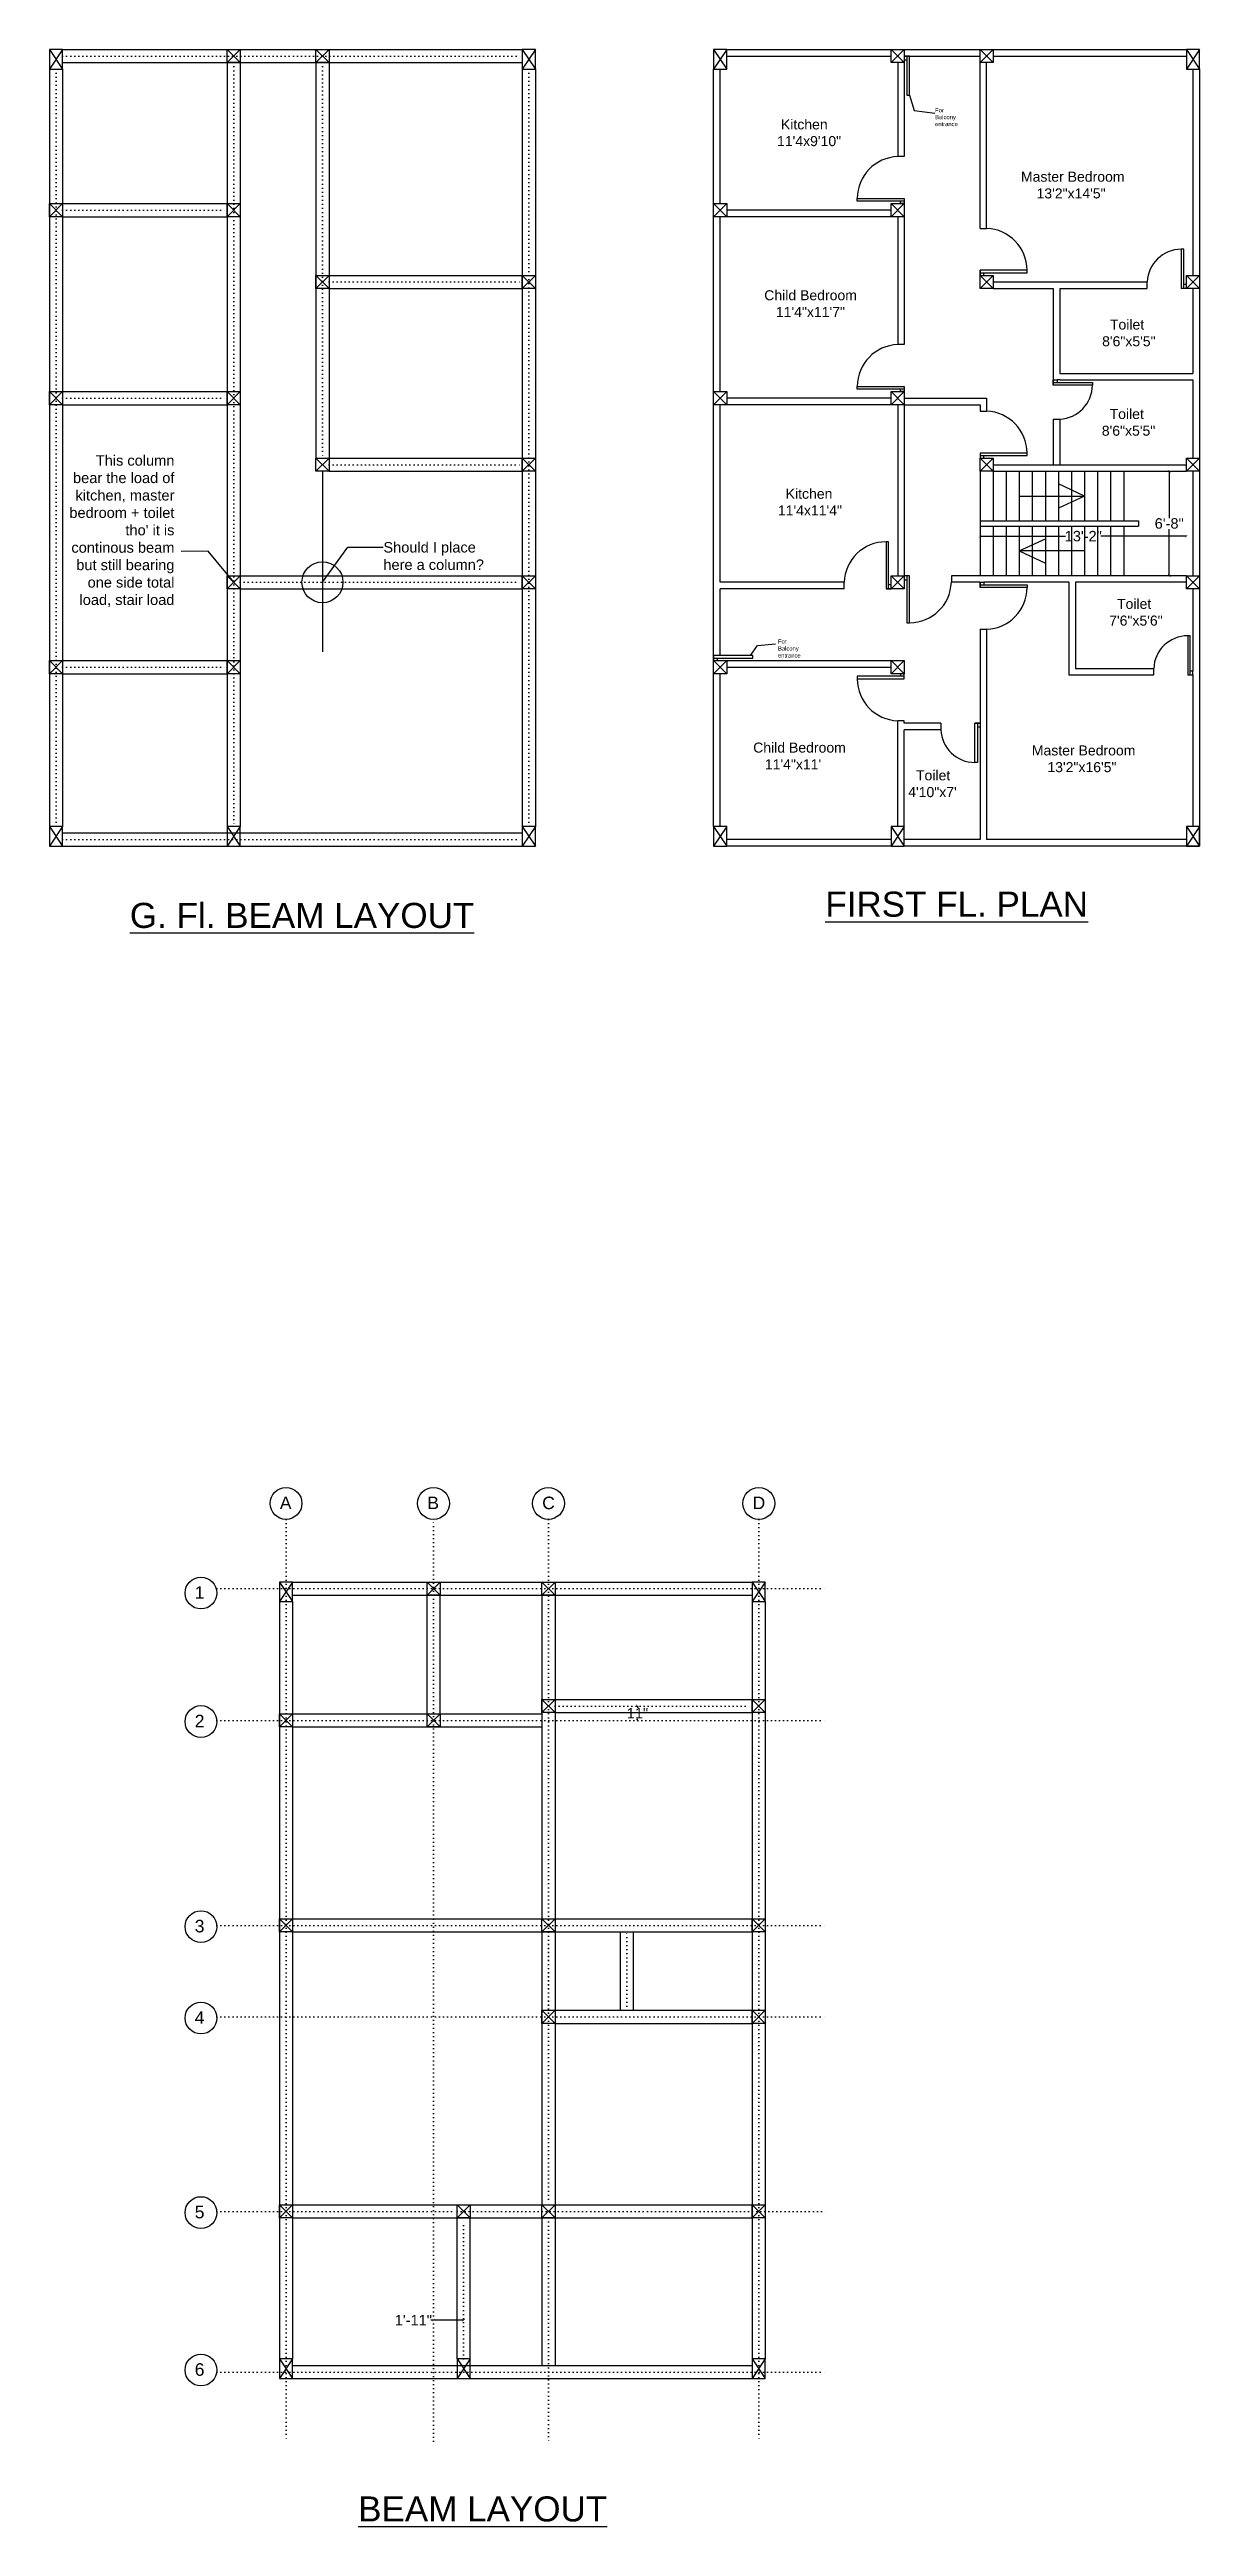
# Model space of a CAD drawing. Header units: inches. Extents: x -19338 to 10560, y -12 to 4973.
# Drawn here: x 3238 to 4119, y 176 to 2072 of the extents above; entities that cross this region are included whole.
import ezdxf

# ---------------------------------------------------------------- set-up
doc = ezdxf.new("R2010")
doc.units = ezdxf.units.IN
doc.header["$MEASUREMENT"] = 0
doc.linetypes.add('ACAD_ISO07W100', pattern=[3, 0, -3])
for name, color, linetype in [('C', 141, 'Continuous'), ('C1', 10, 'Continuous'), ('D1', 231, 'Continuous'), ('D2', 31, 'Continuous')]:
    doc.layers.add(name, color=color, linetype=linetype)
doc.layers.add('Naming', color=50, linetype='Continuous', plot=False)
doc.styles.get("Standard").update_dxf_attribs({"font": 'arial.ttf'})
doc.dimstyles.get("Standard").update_dxf_attribs({"dimtxt": 8, "dimasz": 2, "dimexe": 0.18, "dimexo": 0.0625, "dimgap": 0.09, "dimtad": 0, "dimtih": 1, "dimtoh": 1, "dimdsep": 46, "dimlunit": 3, "dimtxsty": 'Standard', "dimblk": 'ARCHTICK', "dimcen": 0.09, "dimse1": 1, "dimse2": 1, "dimclrd": 2, "dimadec": 0, "dimazin": 0, "dimtfac": 1, "dimtofl": 0, "dimtmove": 0, "dimatfit": 3, "dimfxl": 1, "dimtolj": 1, "dimtzin": 0, "dimarcsym": 0})

msp = doc.modelspace()

# ---------------------------------------------------------------- texts
for s, insert, char_height, width, attachment_point in [('\\A1;For Balcony entrance', (3916.245, 2027.687), 3.2, 7.81922, 1), ("\\A1;This column bear the load of kitchen, master bedroom + toilet tho' it is continous beam but still bearing one side total load, stair load", (3333.74, 1645.621), 8, 81.19657, 9), ('\\A1;Should I place here a column?', (3493.739, 1695.293), 8, 86.66434, 1), ('\\A1;For Balcony entrance', (3795.899, 1620.755), 3.2, 7.81922, 1)]:
    msp.add_mtext(s, dxfattribs=dict(insert=insert, char_height=char_height, width=width, attachment_point=attachment_point))
at = {"char_height": 9.6, "attachment_point": 1}
for s, insert in [('A', (3414.45, 964.257)), ('B', (3527.372, 964.257)), ('C', (3615.372, 964.257)), ('D', (3776.484, 964.257)), ('1', (3349.291, 895.648)), ('2', (3349.291, 797.179)), ('3', (3349.291, 640.148)), ('4', (3349.291, 570.148)), ('5', (3349.291, 421.148)), ('6', (3349.291, 300.57))]:
    msp.add_mtext_dynamic_manual_height_columns(s, width=5318.3102, gutter_width=80, heights=[0], dxfattribs=dict(at, insert=insert))
at = {"layer": 'Naming', "attachment_point": 1}
for s, width, gutter_width, insert, char_height in [(' Kitchen\\P11\'4x9\'10"', 3190.98612, 48, (3795.202, 2018.999), 7.68), ('Master Bedroom\\P    13\'2"x14\'5"', 3988.73265, 60, (3981.991, 1978.952), 7.68), ('Child Bedroom\\P   11\'4"x11\'7"', 3988.73265, 60, (3785.397, 1888.166), 7.68), ('   Toilet\\P 8\'6"x5\'5"', 3988.73265, 60, (4041.155, 1865.714), 7.68), ('   Toilet\\P 8\'6"x5\'5"', 3988.73265, 60, (4040.923, 1797.214), 7.68), ('  Kitchen\\P11\'4x11\'4"', 3190.98612, 48, (3795.849, 1736.143), 7.68), ('   Toilet\\P 7\'6"x5\'6"', 3988.73265, 60, (4046.579, 1651.816), 7.68), ('Child Bedroom\\P   11\'4"x11\'', 3988.73265, 60, (3776.926, 1541.733), 7.68), ('Master Bedroom\\P    13\'2"x16\'5"', 3988.73265, 60, (3990.314, 1539.567), 7.68), ('   Toilet\\P 4\'10"x7\'', 3988.73265, 60, (3892.666, 1520.48), 7.68), ('{\\LFIRST FL. PLAN}', 6381.97224, 96, (3832.152, 1427.586), 19.2), ('{\\LG. Fl. BEAM LAYOUT}', 6381.97224, 96, (3299.598, 1418.985), 19.2), ('{\\LBEAM LAYOUT}', 6381.97224, 96, (3474.407, 198.605), 19.2)]:
    msp.add_mtext_dynamic_manual_height_columns(s, width=width, gutter_width=gutter_width, heights=[0], dxfattribs=dict(at, insert=insert, char_height=char_height))

# ---------------------------------------------------------------- blocks, each defined once
blk = doc.blocks.new('_ArchTick')
at = {"color": 0, "linetype": 'ByBlock', "const_width": 0.15}
blk.add_lwpolyline([(-0.5, -0.5), (0.5, 0.5)], dxfattribs=at)
blk = doc.blocks.new('*D69')
at = {"color": 2, "lineweight": -2, "transparency": 16777216}
for p, q in [((3688.3, 803.9), (3688.3, 802.5)), ((3688.3, 792.9), (3688.3, 794.2))]:
    blk.add_line(p, q, dxfattribs=at)
at = {"layer": 'Defpoints', "color": 0, "transparency": 16777216}
for p in [(3681.2, 803.9), (3681.2, 792.9), (3688.3, 792.9)]:
    blk.add_point(p, dxfattribs=at)
at = {"color": 2, "lineweight": -2, "transparency": 16777216, "xscale": 2, "yscale": 2, "zscale": 2}
for p, rotation in [((3688.3, 803.9), 90), ((3688.3, 792.9), 270)]:
    blk.add_blockref('_ArchTick', p, dxfattribs=dict(at, rotation=rotation))
at = {"color": 0, "transparency": 16777216, "insert": (3688.3, 798.4), "char_height": 8, "attachment_point": 5}
blk.add_mtext('\\A1;11"', dxfattribs=at)
blk = doc.blocks.new('*D70')
at = {"color": 2, "lineweight": -2, "transparency": 16777216}
for p, q in [((3532.2, 333.6), (3530.2, 333.6)), ((3555.2, 333.6), (3532.2, 333.6))]:
    blk.add_line(p, q, dxfattribs=at)
at = {"layer": 'Defpoints', "color": 0, "transparency": 16777216}
for p in [(3532.2, 334), (3532.2, 333.6), (3555.2, 334)]:
    blk.add_point(p, dxfattribs=at)
at = {"color": 2, "lineweight": -2, "transparency": 16777216, "xscale": 2, "yscale": 2, "zscale": 2, "rotation": 180}
blk.add_blockref('_ArchTick', (3532.2, 333.6), dxfattribs=at)
at = {"color": 2, "lineweight": -2, "transparency": 16777216, "xscale": 2, "yscale": 2, "zscale": 2}
blk.add_blockref('_ArchTick', (3555.2, 333.6), dxfattribs=at)
at = {"color": 0, "transparency": 16777216, "insert": (3516.7, 333.6), "char_height": 8, "attachment_point": 5}
blk.add_mtext('\\A1;1\'-11"', dxfattribs=at)
blk = doc.blocks.new('*D94')
at = {"color": 2, "lineweight": -2, "transparency": 16777216}
for p, q in [((3950.7, 1699.8), (4016.2, 1699.8)), ((4108.7, 1699.8), (4043.1, 1699.8))]:
    blk.add_line(p, q, dxfattribs=at)
at = {"layer": 'Defpoints', "color": 0, "transparency": 16777216}
for p in [(4108.7, 1699.8), (3950.7, 1669.5), (4108.7, 1669.5)]:
    blk.add_point(p, dxfattribs=at)
at = {"color": 2, "lineweight": -2, "transparency": 16777216, "xscale": 2, "yscale": 2, "zscale": 2, "rotation": 180}
blk.add_blockref('_ArchTick', (3950.7, 1699.8), dxfattribs=at)
at = {"color": 2, "lineweight": -2, "transparency": 16777216, "xscale": 2, "yscale": 2, "zscale": 2}
blk.add_blockref('_ArchTick', (4108.7, 1699.8), dxfattribs=at)
at = {"color": 0, "transparency": 16777216, "insert": (4029.7, 1699.8), "char_height": 8, "attachment_point": 5}
blk.add_mtext('\\A1;13\'-2"', dxfattribs=at)
blk = doc.blocks.new('*D96')
at = {"color": 2, "lineweight": -2, "transparency": 16777216}
for p, q in [((4095.5, 1749.5), (4095.5, 1713.7)), ((4095.5, 1669.5), (4095.5, 1705.3))]:
    blk.add_line(p, q, dxfattribs=at)
at = {"layer": 'Defpoints', "color": 0, "transparency": 16777216}
for p in [(4098.3, 1749.5), (4095.5, 1669.5), (4098.3, 1669.5)]:
    blk.add_point(p, dxfattribs=at)
at = {"color": 2, "lineweight": -2, "transparency": 16777216, "xscale": 2, "yscale": 2, "zscale": 2}
for p, rotation in [((4095.5, 1749.5), 90), ((4095.5, 1669.5), 270)]:
    blk.add_blockref('_ArchTick', p, dxfattribs=dict(at, rotation=rotation))
at = {"color": 0, "transparency": 16777216, "insert": (4095.5, 1709.5), "char_height": 8, "attachment_point": 5}
blk.add_mtext('\\A1;6\'-8"', dxfattribs=at)

# ---------------------------------------------------------------- dimensions: what is measured, and where the dimension line sits
for base, p1, p2, picture, middle in [((4095.489, 1669.491), (4098.312, 1749.491), (4098.312, 1669.491), '*D96', (4095.489, 1709.491)), ((3688.269, 792.855), (3681.213, 803.855), (3681.213, 792.855), '*D69', (3688.269, 798.355))]:
    dim = msp.add_linear_dim(base=base, p1=p1, p2=p2, angle=90, dimstyle='Standard')
    dim.commit()
    dim.dimension.update_dxf_attribs({"geometry": picture, "text_midpoint": middle})
for base, p1, p2, picture, middle in [((4108.666, 1699.758), (3950.666, 1669.491), (4108.666, 1669.491), '*D94', (4029.666, 1699.758)), ((3532.204, 333.6), (3555.204, 333.992), (3532.204, 333.992), '*D70', (3516.75, 333.6))]:
    dim = msp.add_linear_dim(base=base, p1=p1, p2=p2, dimstyle='Standard')
    dim.commit()
    dim.dimension.update_dxf_attribs({"geometry": picture, "text_midpoint": middle})

# ---------------------------------------------------------------- linework, layer by layer
for p, q in [((3248.11, 2072.491), (3600.11, 2072.491)), ((3238.11, 2057.491), (3238.11, 1477.491)), ((3248.11, 2062.491), (3600.11, 2062.491)), ((3248.11, 2057.491), (3248.11, 1477.491)), ((3374.11, 2062.491), (3374.11, 1477.491)), ((3384.11, 2062.491), (3384.11, 1477.491)), ((3442.11, 2062.491), (3442.11, 1759.491)), ((3452.11, 2062.491), (3452.11, 1759.491)), ((3600.11, 2057.491), (3600.11, 1477.491)), ((3610.11, 2057.491), (3610.11, 1477.491)), ((3887.666, 2062.491), (3887.666, 1990.491)), ((3892.666, 2062.491), (3892.666, 1990.491)), ((3950.666, 1935.491), (3950.666, 2067.491)), ((3955.666, 1935.491), (3955.666, 2062.491)), ((3892.666, 1990.491), (3887.666, 1990.491)), ((3248.11, 1954.491), (3374.11, 1954.491)), ((3892.666, 1958.491), (3892.666, 1944.491)), ((3248.11, 1944.491), (3374.11, 1944.491)), ((3882.666, 1949.491), (3756.666, 1949.491)), ((3882.666, 1944.491), (3756.666, 1944.491)), ((3887.666, 1944.491), (3887.666, 1846.491)), ((3892.666, 1944.491), (3892.666, 1846.491)), ((3950.666, 1935.491), (3955.666, 1935.491)), ((3452.11, 1899.491), (3600.11, 1899.491)), ((3950.666, 1899.491), (3950.666, 1903.491)), ((3452.11, 1889.491), (3600.11, 1889.491)), ((3960.666, 1894.491), (4078.666, 1894.491)), ((3960.666, 1889.491), (4006.666, 1889.491)), ((4006.666, 1889.491), (4006.666, 1819.491)), ((4011.666, 1889.491), (4011.666, 1824.491)), ((4011.666, 1889.491), (4078.666, 1889.491)), ((4078.666, 1889.491), (4078.666, 1894.491)), ((3892.666, 1846.491), (3887.666, 1846.491)), ((4011.666, 1824.491), (4113.666, 1824.491)), ((3248.11, 1810.491), (3374.11, 1810.491)), ((3882.666, 1805.491), (3756.666, 1805.491)), ((3892.666, 1814.491), (3892.666, 1810.491)), ((3892.666, 1805.491), (3955.666, 1805.491)), ((3955.666, 1805.491), (3955.666, 1795.491)), ((4006.666, 1819.491), (4006.666, 1815.491)), ((4011.666, 1819.491), (4009.666, 1819.491)), ((4011.666, 1819.491), (4113.666, 1819.491)), ((3248.11, 1800.491), (3374.11, 1800.491)), ((3882.666, 1800.491), (3756.666, 1800.491)), ((3887.666, 1800.491), (3887.666, 1669.491)), ((3892.666, 1800.491), (3950.666, 1800.491)), ((3892.666, 1800.491), (3892.666, 1669.491)), ((3950.666, 1800.491), (3950.666, 1795.491)), ((3950.666, 1795.491), (3955.666, 1795.491)), ((4006.666, 1789.491), (4011.666, 1789.491)), ((4006.666, 1789.491), (4006.666, 1754.491)), ((4011.666, 1789.491), (4011.666, 1754.491)), ((3447.11, 1749.491), (3447.11, 1611.232)), ((3452.11, 1759.491), (3600.11, 1759.491)), ((3452.11, 1749.491), (3600.11, 1749.491)), ((3950.666, 1763.491), (3950.666, 1759.491)), ((3950.666, 1749.491), (3950.666, 1669.491)), ((3960.666, 1754.491), (4108.666, 1754.491)), ((3960.666, 1749.491), (3960.666, 1711.491)), ((3960.666, 1749.491), (4108.666, 1749.491)), ((3970.666, 1749.491), (3970.666, 1711.491)), ((3980.666, 1749.491), (3980.666, 1711.491)), ((3990.666, 1749.491), (3990.666, 1711.491)), ((4000.666, 1749.491), (4000.666, 1711.491)), ((4010.666, 1749.491), (4010.666, 1711.491)), ((4020.666, 1749.491), (4020.666, 1711.491)), ((4030.666, 1749.491), (4030.666, 1711.491)), ((4040.666, 1749.491), (4040.666, 1711.491)), ((4050.666, 1749.491), (4050.666, 1711.491)), ((4060.666, 1749.491), (4060.666, 1711.491)), ((3980.666, 1730.491), (4030.666, 1730.491)), ((4030.666, 1730.491), (4010.666, 1739.842)), ((4030.666, 1730.491), (4010.666, 1721.14)), ((3950.666, 1711.491), (4072.068, 1711.491)), ((3950.666, 1707.491), (4072.068, 1707.491)), ((3960.666, 1707.491), (3960.666, 1669.491)), ((3970.666, 1707.491), (3970.666, 1669.491)), ((3980.666, 1707.491), (3980.666, 1669.491)), ((3990.666, 1707.491), (3990.666, 1669.491)), ((4000.666, 1707.491), (4000.666, 1669.491)), ((4010.666, 1707.491), (4010.666, 1669.491)), ((4020.666, 1707.491), (4020.666, 1669.491)), ((4030.666, 1707.491), (4030.666, 1669.491)), ((4040.666, 1707.491), (4040.666, 1669.491)), ((4050.666, 1707.491), (4050.666, 1669.491)), ((4060.666, 1707.491), (4060.666, 1669.491)), ((4072.068, 1711.491), (4072.068, 1707.491)), ((3980.666, 1688.491), (4000.666, 1697.842)), ((4030.666, 1688.491), (3980.666, 1688.491)), ((3980.666, 1688.491), (4000.666, 1679.14)), ((3384.11, 1669.491), (3600.11, 1669.491)), ((3896.666, 1669.491), (3892.666, 1669.491)), ((4108.666, 1669.491), (3928.666, 1669.491)), ((3928.666, 1669.491), (3928.666, 1664.491)), ((3384.11, 1659.491), (3600.11, 1659.491)), ((3846.666, 1664.491), (3751.666, 1664.491)), ((3846.666, 1659.491), (3751.666, 1659.491)), ((3846.666, 1659.491), (3846.666, 1664.491)), ((3882.666, 1659.491), (3878.666, 1659.491)), ((3950.666, 1664.491), (3928.666, 1664.491)), ((3950.666, 1664.491), (3950.666, 1660.491)), ((4018.666, 1664.491), (3953.666, 1664.491)), ((4018.666, 1664.491), (4018.666, 1593.491)), ((4108.666, 1664.491), (4023.666, 1664.491)), ((4023.666, 1664.491), (4023.666, 1598.491)), ((3950.666, 1628.491), (3955.666, 1628.491)), ((3950.666, 1628.491), (3950.666, 1556.491)), ((3955.666, 1628.491), (3955.666, 1467.491)), ((3248.11, 1604.491), (3374.11, 1604.491)), ((3248.11, 1594.491), (3374.11, 1594.491)), ((3756.666, 1604.491), (3882.666, 1604.491)), ((3756.666, 1599.491), (3882.666, 1599.491)), ((3892.666, 1590.491), (3892.666, 1594.491)), ((4018.666, 1593.491), (4083.666, 1593.491)), ((4023.666, 1598.491), (4083.666, 1598.491)), ((4083.666, 1593.491), (4083.666, 1598.491)), ((4109.666, 1593.491), (4113.666, 1593.491)), ((3887.666, 1477.491), (3887.666, 1558.491)), ((3892.666, 1558.491), (3887.666, 1558.491)), ((3892.666, 1556.491), (3892.666, 1558.491)), ((3920.666, 1556.491), (3920.666, 1551.491)), ((3950.666, 1556.491), (3950.666, 1553.491)), ((3892.666, 1477.491), (3892.666, 1551.491)), ((3950.666, 1553.491), (3950.666, 1467.491)), ((3248.11, 1472.491), (3600.11, 1472.491)), ((3248.11, 1462.491), (3600.11, 1462.491)), ((3424.204, 898.855), (3776.204, 898.855)), ((3414.204, 883.855), (3414.204, 303.855)), ((3424.204, 888.855), (3776.204, 888.855)), ((3424.204, 883.855), (3424.204, 303.855)), ((3527.204, 797.855), (3527.204, 888.855)), ((3537.204, 797.855), (3537.204, 888.855)), ((3615.204, 888.855), (3615.204, 640.855)), ((3625.204, 888.855), (3625.204, 640.855)), ((3776.204, 883.855), (3776.204, 303.855)), ((3786.204, 883.855), (3786.204, 303.855)), ((3424.204, 797.855), (3615.204, 797.855)), ((3625.204, 808.855), (3776.204, 808.855)), ((3625.204, 798.855), (3776.204, 798.855)), ((3424.204, 787.855), (3615.204, 787.855)), ((3424.204, 640.855), (3776.204, 640.855)), ((3424.204, 630.855), (3776.204, 630.855)), ((3615.204, 630.855), (3615.204, 421.855)), ((3625.204, 630.855), (3625.204, 421.855)), ((3675.204, 570.855), (3675.204, 630.855)), ((3685.204, 570.855), (3685.204, 630.855)), ((3625.204, 570.855), (3776.204, 570.855)), ((3625.204, 560.855), (3776.204, 560.855)), ((3424.204, 421.855), (3550.204, 421.855)), ((3550.204, 421.855), (3776.204, 421.855)), ((3424.204, 411.855), (3550.204, 411.855)), ((3550.204, 303.855), (3550.204, 411.855)), ((3550.204, 411.855), (3776.204, 411.855)), ((3560.204, 303.855), (3560.204, 411.855)), ((3615.204, 411.855), (3615.204, 298.855)), ((3625.204, 411.855), (3625.204, 298.855)), ((3424.204, 298.855), (3776.204, 298.855)), ((3424.204, 288.855), (3776.204, 288.855))]:
    msp.add_line(p, q)
at = {"color": 1, "linetype": 'ACAD_ISO07W100'}
for p, q in [((3243.11, 2057.491), (3243.11, 1477.491)), ((3248.11, 2067.491), (3600.11, 2067.491)), ((3379.11, 2062.491), (3379.11, 1477.491)), ((3447.11, 2062.491), (3447.11, 1759.491)), ((3605.11, 2057.491), (3605.11, 1477.491)), ((3248.11, 1949.491), (3374.11, 1949.491)), ((3452.11, 1894.491), (3600.11, 1894.491)), ((3248.11, 1805.491), (3374.11, 1805.491)), ((3452.11, 1754.491), (3600.11, 1754.491)), ((3384.11, 1664.491), (3600.11, 1664.491)), ((3248.11, 1599.491), (3374.11, 1599.491)), ((3248.11, 1467.491), (3600.11, 1467.491)), ((3419.204, 946.855), (3419.204, 240.855)), ((3532.204, 240.855), (3532.204, 946.855)), ((3620.204, 946.855), (3620.204, 560.855)), ((3781.204, 946.855), (3781.204, 240.855)), ((3366.204, 893.855), (3834.204, 893.855)), ((3625.204, 803.855), (3776.204, 803.855)), ((3366.206, 792.855), (3834.204, 792.855)), ((3366.204, 635.855), (3834.204, 635.855)), ((3620.204, 630.855), (3620.204, 421.855)), ((3680.204, 570.855), (3680.204, 630.855)), ((3366.204, 565.855), (3834.204, 565.855)), ((3366.204, 416.855), (3550.204, 416.855)), ((3550.204, 416.855), (3834.204, 416.855)), ((3555.204, 303.855), (3555.204, 411.855)), ((3620.204, 411.855), (3620.204, 240.855)), ((3366.204, 293.855), (3834.204, 293.855))]:
    msp.add_line(p, q, dxfattribs=at)
for points in [[(3756.666, 2072.491), (3882.666, 2072.491)], [(3892.666, 2072.491), (3950.666, 2072.491)], [(3960.666, 2072.491), (4108.666, 2072.491)], [(3746.666, 1954.491), (3746.666, 2057.491)], [(3751.666, 1954.491), (3751.666, 2057.491)], [(3756.666, 2067.491), (3882.666, 2067.491)], [(3892.666, 2067.491), (3950.666, 2067.491)], [(4118.666, 2057.491), (4118.666, 1462.491), (3892.666, 1462.491)], [(3960.666, 2067.491), (4108.666, 2067.491)], [(4113.666, 2057.491), (4113.666, 1899.491)], [(3746.666, 1810.491), (3746.666, 1944.491)], [(3751.666, 1810.491), (3751.666, 1944.491)], [(4113.666, 1889.491), (4113.666, 1824.491)], [(4113.666, 1819.491), (4113.666, 1759.491)], [(3746.666, 1604.491), (3746.666, 1800.491)], [(3751.666, 1664.491), (3751.666, 1800.491)], [(4113.666, 1749.491), (4113.666, 1669.491)], [(3751.666, 1608.491), (3751.666, 1659.491)], [(4113.666, 1659.491), (4113.666, 1596.491)], [(3746.666, 1477.491), (3746.666, 1594.491)], [(3751.666, 1477.491), (3751.666, 1594.491)], [(4113.666, 1593.491), (4113.666, 1477.491)], [(3920.666, 1556.491), (3892.666, 1556.491)], [(3950.666, 1556.491), (3946.666, 1556.491)], [(3920.666, 1551.491), (3892.666, 1551.491)], [(3882.666, 1467.491), (3756.666, 1467.491)], [(3882.666, 1462.491), (3756.666, 1462.491)], [(3950.666, 1467.491), (3892.666, 1467.491)], [(4108.666, 1467.491), (3957.666, 1467.491), (3955.666, 1467.491)]]:
    msp.add_lwpolyline(points)
for centre, radius in [((3447.11, 1664.491), 15.702), ((3419.204, 959.049), 12.193), ((3532.126, 959.049), 12.193), ((3620.126, 959.049), 12.193), ((3781.238, 959.049), 12.193), ((3354.045, 890.439), 12.193), ((3354.045, 791.971), 12.193), ((3354.045, 634.939), 12.193), ((3354.045, 564.939), 12.193), ((3354.045, 415.939), 12.193), ((3354.045, 295.362), 12.193)]:
    msp.add_circle(centre, radius)
at = {"layer": 'C'}
for p, q in [((3248.11, 2072.491), (3238.11, 2057.491)), ((3238.11, 2072.491), (3248.11, 2057.491)), ((3248.11, 2072.491), (3238.11, 2057.491)), ((3238.11, 2072.491), (3248.11, 2057.491)), ((3610.11, 2072.491), (3600.11, 2057.491)), ((3600.11, 2072.491), (3610.11, 2057.491)), ((3610.11, 2072.491), (3600.11, 2057.491)), ((3600.11, 2072.491), (3610.11, 2057.491)), ((3756.666, 2072.491), (3746.666, 2057.491)), ((3746.666, 2072.491), (3756.666, 2057.491)), ((3756.666, 2072.491), (3746.666, 2057.491)), ((3746.666, 2072.491), (3756.666, 2057.491)), ((4118.666, 2072.491), (4108.666, 2057.491)), ((4108.666, 2072.491), (4118.666, 2057.491)), ((4118.666, 2072.491), (4108.666, 2057.491)), ((4108.666, 2072.491), (4118.666, 2057.491)), ((3248.11, 1477.491), (3238.11, 1462.491)), ((3238.11, 1477.491), (3248.11, 1462.491)), ((3248.11, 1477.491), (3238.11, 1462.491)), ((3238.11, 1477.491), (3248.11, 1462.491)), ((3384.11, 1477.491), (3374.11, 1462.491)), ((3374.11, 1477.491), (3384.11, 1462.491)), ((3384.11, 1477.491), (3374.11, 1462.491)), ((3374.11, 1477.491), (3384.11, 1462.491)), ((3384.11, 1477.491), (3374.11, 1462.491)), ((3374.11, 1477.491), (3384.11, 1462.491)), ((3610.11, 1477.491), (3600.11, 1462.491)), ((3600.11, 1477.491), (3610.11, 1462.491)), ((3610.11, 1477.491), (3600.11, 1462.491)), ((3600.11, 1477.491), (3610.11, 1462.491)), ((3756.666, 1477.491), (3746.666, 1462.491)), ((3746.666, 1477.491), (3756.666, 1462.491)), ((3756.666, 1477.491), (3746.666, 1462.491)), ((3746.666, 1477.491), (3756.666, 1462.491)), ((3892.666, 1477.491), (3882.666, 1462.491)), ((3882.666, 1477.491), (3892.666, 1462.491)), ((3892.666, 1477.491), (3882.666, 1462.491)), ((3882.666, 1477.491), (3892.666, 1462.491)), ((4118.666, 1477.491), (4108.666, 1462.491)), ((4108.666, 1477.491), (4118.666, 1462.491)), ((4118.666, 1477.491), (4108.666, 1462.491)), ((4108.666, 1477.491), (4118.666, 1462.491)), ((3424.204, 898.855), (3414.204, 883.855)), ((3414.204, 898.855), (3424.204, 883.855)), ((3786.204, 898.855), (3776.204, 883.855)), ((3776.204, 898.855), (3786.204, 883.855)), ((3424.204, 303.855), (3414.204, 288.855)), ((3414.204, 303.855), (3424.204, 288.855)), ((3560.204, 303.855), (3550.204, 288.855)), ((3550.204, 303.855), (3560.204, 288.855)), ((3786.204, 303.855), (3776.204, 288.855)), ((3776.204, 303.855), (3786.204, 288.855))]:
    msp.add_line(p, q, dxfattribs=at)
for points in [[(3238.11, 2057.491), (3248.11, 2057.491), (3248.11, 2072.491), (3238.11, 2072.491)], [(3238.11, 2057.491), (3248.11, 2057.491), (3248.11, 2072.491), (3238.11, 2072.491)], [(3600.11, 2057.491), (3610.11, 2057.491), (3610.11, 2072.491), (3600.11, 2072.491)], [(3600.11, 2057.491), (3610.11, 2057.491), (3610.11, 2072.491), (3600.11, 2072.491)], [(3746.666, 2057.491), (3756.666, 2057.491), (3756.666, 2072.491), (3746.666, 2072.491)], [(3746.666, 2057.491), (3756.666, 2057.491), (3756.666, 2072.491), (3746.666, 2072.491)], [(4108.666, 2057.491), (4118.666, 2057.491), (4118.666, 2072.491), (4108.666, 2072.491)], [(4108.666, 2057.491), (4118.666, 2057.491), (4118.666, 2072.491), (4108.666, 2072.491)], [(3238.11, 1462.491), (3248.11, 1462.491), (3248.11, 1477.491), (3238.11, 1477.491)], [(3238.11, 1462.491), (3248.11, 1462.491), (3248.11, 1477.491), (3238.11, 1477.491)], [(3374.11, 1462.491), (3384.11, 1462.491), (3384.11, 1477.491), (3374.11, 1477.491)], [(3374.11, 1462.491), (3384.11, 1462.491), (3384.11, 1477.491), (3374.11, 1477.491)], [(3374.11, 1462.491), (3384.11, 1462.491), (3384.11, 1477.491), (3374.11, 1477.491)], [(3600.11, 1462.491), (3610.11, 1462.491), (3610.11, 1477.491), (3600.11, 1477.491)], [(3600.11, 1462.491), (3610.11, 1462.491), (3610.11, 1477.491), (3600.11, 1477.491)], [(3746.666, 1462.491), (3756.666, 1462.491), (3756.666, 1477.491), (3746.666, 1477.491)], [(3746.666, 1462.491), (3756.666, 1462.491), (3756.666, 1477.491), (3746.666, 1477.491)], [(3882.666, 1462.491), (3892.666, 1462.491), (3892.666, 1477.491), (3882.666, 1477.491)], [(3882.666, 1462.491), (3892.666, 1462.491), (3892.666, 1477.491), (3882.666, 1477.491)], [(4108.666, 1462.491), (4118.666, 1462.491), (4118.666, 1477.491), (4108.666, 1477.491)], [(4108.666, 1462.491), (4118.666, 1462.491), (4118.666, 1477.491), (4108.666, 1477.491)], [(3414.204, 883.855), (3424.204, 883.855), (3424.204, 898.855), (3414.204, 898.855)], [(3776.204, 883.855), (3786.204, 883.855), (3786.204, 898.855), (3776.204, 898.855)], [(3414.204, 288.855), (3424.204, 288.855), (3424.204, 303.855), (3414.204, 303.855)], [(3550.204, 288.855), (3560.204, 288.855), (3560.204, 303.855), (3550.204, 303.855)], [(3776.204, 288.855), (3786.204, 288.855), (3786.204, 303.855), (3776.204, 303.855)]]:
    msp.add_lwpolyline(points, close=True, dxfattribs=at)
at = {"layer": 'C1'}
for p, q in [((3374.11, 2072.491), (3384.11, 2062.491)), ((3384.11, 2072.491), (3374.11, 2062.491)), ((3374.11, 2072.491), (3384.11, 2062.491)), ((3384.11, 2072.491), (3374.11, 2062.491)), ((3374.11, 2072.491), (3384.11, 2062.491)), ((3384.11, 2072.491), (3374.11, 2062.491)), ((3442.11, 2072.491), (3452.11, 2062.491)), ((3452.11, 2072.491), (3442.11, 2062.491)), ((3442.11, 2072.491), (3452.11, 2062.491)), ((3452.11, 2072.491), (3442.11, 2062.491)), ((3882.666, 2072.491), (3892.666, 2062.491)), ((3892.666, 2072.491), (3882.666, 2062.491)), ((3882.666, 2072.491), (3892.666, 2062.491)), ((3892.666, 2072.491), (3882.666, 2062.491)), ((3950.666, 2072.491), (3960.666, 2062.491)), ((3960.666, 2072.491), (3950.666, 2062.491)), ((3950.666, 2072.491), (3960.666, 2062.491)), ((3960.666, 2072.491), (3950.666, 2062.491)), ((3238.11, 1954.491), (3248.11, 1944.491)), ((3248.11, 1954.491), (3238.11, 1944.491)), ((3238.11, 1954.491), (3248.11, 1944.491)), ((3248.11, 1954.491), (3238.11, 1944.491)), ((3374.11, 1954.491), (3384.11, 1944.491)), ((3384.11, 1954.491), (3374.11, 1944.491)), ((3374.11, 1954.491), (3384.11, 1944.491)), ((3384.11, 1954.491), (3374.11, 1944.491)), ((3374.11, 1954.491), (3384.11, 1944.491)), ((3384.11, 1954.491), (3374.11, 1944.491)), ((3746.666, 1954.491), (3756.666, 1944.491)), ((3756.666, 1954.491), (3746.666, 1944.491)), ((3746.666, 1954.491), (3756.666, 1944.491)), ((3756.666, 1954.491), (3746.666, 1944.491)), ((3882.666, 1954.491), (3892.666, 1944.491)), ((3892.666, 1954.491), (3882.666, 1944.491)), ((3882.666, 1954.491), (3892.666, 1944.491)), ((3892.666, 1954.491), (3882.666, 1944.491)), ((3442.11, 1899.491), (3452.11, 1889.491)), ((3452.11, 1899.491), (3442.11, 1889.491)), ((3442.11, 1899.491), (3452.11, 1889.491)), ((3452.11, 1899.491), (3442.11, 1889.491)), ((3600.11, 1899.491), (3610.11, 1889.491)), ((3610.11, 1899.491), (3600.11, 1889.491)), ((3600.11, 1899.491), (3610.11, 1889.491)), ((3610.11, 1899.491), (3600.11, 1889.491)), ((3950.666, 1899.491), (3960.666, 1889.491)), ((3960.666, 1899.491), (3950.666, 1889.491)), ((3950.666, 1899.491), (3960.666, 1889.491)), ((3960.666, 1899.491), (3950.666, 1889.491)), ((4108.666, 1899.491), (4118.666, 1889.491)), ((4118.666, 1899.491), (4108.666, 1889.491)), ((4108.666, 1899.491), (4118.666, 1889.491)), ((4118.666, 1899.491), (4108.666, 1889.491)), ((3238.11, 1810.491), (3248.11, 1800.491)), ((3248.11, 1810.491), (3238.11, 1800.491)), ((3238.11, 1810.491), (3248.11, 1800.491)), ((3248.11, 1810.491), (3238.11, 1800.491)), ((3374.11, 1810.491), (3384.11, 1800.491)), ((3384.11, 1810.491), (3374.11, 1800.491)), ((3374.11, 1810.491), (3384.11, 1800.491)), ((3384.11, 1810.491), (3374.11, 1800.491)), ((3374.11, 1810.491), (3384.11, 1800.491)), ((3384.11, 1810.491), (3374.11, 1800.491)), ((3746.666, 1810.491), (3756.666, 1800.491)), ((3756.666, 1810.491), (3746.666, 1800.491)), ((3746.666, 1810.491), (3756.666, 1800.491)), ((3756.666, 1810.491), (3746.666, 1800.491)), ((3882.666, 1810.491), (3892.666, 1800.491)), ((3892.666, 1810.491), (3882.666, 1800.491)), ((3882.666, 1810.491), (3892.666, 1800.491)), ((3892.666, 1810.491), (3882.666, 1800.491)), ((3442.11, 1759.491), (3452.11, 1749.491)), ((3452.11, 1759.491), (3442.11, 1749.491)), ((3442.11, 1759.491), (3452.11, 1749.491)), ((3452.11, 1759.491), (3442.11, 1749.491)), ((3600.11, 1759.491), (3610.11, 1749.491)), ((3610.11, 1759.491), (3600.11, 1749.491)), ((3600.11, 1759.491), (3610.11, 1749.491)), ((3610.11, 1759.491), (3600.11, 1749.491)), ((3950.666, 1759.491), (3960.666, 1749.491)), ((3960.666, 1759.491), (3950.666, 1749.491)), ((3950.666, 1759.491), (3960.666, 1749.491)), ((3960.666, 1759.491), (3950.666, 1749.491)), ((4108.666, 1759.491), (4118.666, 1749.491)), ((4118.666, 1759.491), (4108.666, 1749.491)), ((4108.666, 1759.491), (4118.666, 1749.491)), ((4118.666, 1759.491), (4108.666, 1749.491)), ((3374.11, 1669.491), (3384.11, 1659.491)), ((3384.11, 1669.491), (3374.11, 1659.491)), ((3374.11, 1669.491), (3384.11, 1659.491)), ((3384.11, 1669.491), (3374.11, 1659.491)), ((3374.11, 1669.491), (3384.11, 1659.491)), ((3384.11, 1669.491), (3374.11, 1659.491)), ((3600.11, 1669.491), (3610.11, 1659.491)), ((3610.11, 1669.491), (3600.11, 1659.491)), ((3600.11, 1669.491), (3610.11, 1659.491)), ((3610.11, 1669.491), (3600.11, 1659.491)), ((3882.666, 1669.491), (3892.666, 1659.491)), ((3892.666, 1669.491), (3882.666, 1659.491)), ((3882.666, 1669.491), (3892.666, 1659.491)), ((3892.666, 1669.491), (3882.666, 1659.491)), ((4108.666, 1669.491), (4118.666, 1659.491)), ((4118.666, 1669.491), (4108.666, 1659.491)), ((4108.666, 1669.491), (4118.666, 1659.491)), ((4118.666, 1669.491), (4108.666, 1659.491)), ((3238.11, 1604.491), (3248.11, 1594.491)), ((3248.11, 1604.491), (3238.11, 1594.491)), ((3238.11, 1604.491), (3248.11, 1594.491)), ((3248.11, 1604.491), (3238.11, 1594.491)), ((3374.11, 1604.491), (3384.11, 1594.491)), ((3384.11, 1604.491), (3374.11, 1594.491)), ((3374.11, 1604.491), (3384.11, 1594.491)), ((3384.11, 1604.491), (3374.11, 1594.491)), ((3374.11, 1604.491), (3384.11, 1594.491)), ((3384.11, 1604.491), (3374.11, 1594.491)), ((3746.666, 1604.491), (3756.666, 1594.491)), ((3756.666, 1604.491), (3746.666, 1594.491)), ((3746.666, 1604.491), (3756.666, 1594.491)), ((3756.666, 1604.491), (3746.666, 1594.491)), ((3882.666, 1604.491), (3892.666, 1594.491)), ((3892.666, 1604.491), (3882.666, 1594.491)), ((3882.666, 1604.491), (3892.666, 1594.491)), ((3892.666, 1604.491), (3882.666, 1594.491)), ((3527.204, 898.855), (3537.204, 888.855)), ((3537.204, 898.855), (3527.204, 888.855)), ((3615.204, 898.855), (3625.204, 888.855)), ((3625.204, 898.855), (3615.204, 888.855)), ((3414.204, 797.855), (3424.204, 787.855)), ((3424.204, 797.855), (3414.204, 787.855)), ((3527.204, 797.855), (3537.204, 787.855)), ((3537.204, 797.855), (3527.204, 787.855)), ((3615.204, 808.855), (3625.204, 798.855)), ((3625.204, 808.855), (3615.204, 798.855)), ((3776.204, 808.855), (3786.204, 798.855)), ((3786.204, 808.855), (3776.204, 798.855)), ((3414.204, 640.855), (3424.204, 630.855)), ((3424.204, 640.855), (3414.204, 630.855)), ((3615.204, 640.855), (3625.204, 630.855)), ((3625.204, 640.855), (3615.204, 630.855)), ((3776.204, 640.855), (3786.204, 630.855)), ((3786.204, 640.855), (3776.204, 630.855)), ((3615.204, 570.855), (3625.204, 560.855)), ((3625.204, 570.855), (3615.204, 560.855)), ((3776.204, 570.855), (3786.204, 560.855)), ((3786.204, 570.855), (3776.204, 560.855)), ((3414.204, 421.855), (3424.204, 411.855)), ((3424.204, 421.855), (3414.204, 411.855)), ((3550.204, 421.855), (3560.204, 411.855)), ((3560.204, 421.855), (3550.204, 411.855)), ((3615.204, 421.855), (3625.204, 411.855)), ((3625.204, 421.855), (3615.204, 411.855)), ((3776.204, 421.855), (3786.204, 411.855)), ((3786.204, 421.855), (3776.204, 411.855)), ((3424.204, 303.855), (3414.204, 288.855)), ((3414.204, 303.855), (3424.204, 288.855)), ((3560.204, 303.855), (3550.204, 288.855)), ((3550.204, 303.855), (3560.204, 288.855))]:
    msp.add_line(p, q, dxfattribs=at)
for points in [[(3384.11, 2062.491), (3374.11, 2062.491), (3374.11, 2072.491), (3384.11, 2072.491)], [(3384.11, 2062.491), (3374.11, 2062.491), (3374.11, 2072.491), (3384.11, 2072.491)], [(3384.11, 2062.491), (3374.11, 2062.491), (3374.11, 2072.491), (3384.11, 2072.491)], [(3452.11, 2062.491), (3442.11, 2062.491), (3442.11, 2072.491), (3452.11, 2072.491)], [(3452.11, 2062.491), (3442.11, 2062.491), (3442.11, 2072.491), (3452.11, 2072.491)], [(3892.666, 2062.491), (3882.666, 2062.491), (3882.666, 2072.491), (3892.666, 2072.491)], [(3892.666, 2062.491), (3882.666, 2062.491), (3882.666, 2072.491), (3892.666, 2072.491)], [(3960.666, 2062.491), (3950.666, 2062.491), (3950.666, 2072.491), (3960.666, 2072.491)], [(3960.666, 2062.491), (3950.666, 2062.491), (3950.666, 2072.491), (3960.666, 2072.491)], [(3248.11, 1944.491), (3238.11, 1944.491), (3238.11, 1954.491), (3248.11, 1954.491)], [(3248.11, 1944.491), (3238.11, 1944.491), (3238.11, 1954.491), (3248.11, 1954.491)], [(3384.11, 1944.491), (3374.11, 1944.491), (3374.11, 1954.491), (3384.11, 1954.491)], [(3384.11, 1944.491), (3374.11, 1944.491), (3374.11, 1954.491), (3384.11, 1954.491)], [(3384.11, 1944.491), (3374.11, 1944.491), (3374.11, 1954.491), (3384.11, 1954.491)], [(3756.666, 1944.491), (3746.666, 1944.491), (3746.666, 1954.491), (3756.666, 1954.491)], [(3756.666, 1944.491), (3746.666, 1944.491), (3746.666, 1954.491), (3756.666, 1954.491)], [(3892.666, 1944.491), (3882.666, 1944.491), (3882.666, 1954.491), (3892.666, 1954.491)], [(3892.666, 1944.491), (3882.666, 1944.491), (3882.666, 1954.491), (3892.666, 1954.491)], [(3452.11, 1889.491), (3442.11, 1889.491), (3442.11, 1899.491), (3452.11, 1899.491)], [(3452.11, 1889.491), (3442.11, 1889.491), (3442.11, 1899.491), (3452.11, 1899.491)], [(3610.11, 1889.491), (3600.11, 1889.491), (3600.11, 1899.491), (3610.11, 1899.491)], [(3610.11, 1889.491), (3600.11, 1889.491), (3600.11, 1899.491), (3610.11, 1899.491)], [(3960.666, 1889.491), (3950.666, 1889.491), (3950.666, 1899.491), (3960.666, 1899.491)], [(3960.666, 1889.491), (3950.666, 1889.491), (3950.666, 1899.491), (3960.666, 1899.491)], [(4118.666, 1889.491), (4108.666, 1889.491), (4108.666, 1899.491), (4118.666, 1899.491)], [(4118.666, 1889.491), (4108.666, 1889.491), (4108.666, 1899.491), (4118.666, 1899.491)], [(3248.11, 1800.491), (3238.11, 1800.491), (3238.11, 1810.491), (3248.11, 1810.491)], [(3248.11, 1800.491), (3238.11, 1800.491), (3238.11, 1810.491), (3248.11, 1810.491)], [(3384.11, 1800.491), (3374.11, 1800.491), (3374.11, 1810.491), (3384.11, 1810.491)], [(3384.11, 1800.491), (3374.11, 1800.491), (3374.11, 1810.491), (3384.11, 1810.491)], [(3384.11, 1800.491), (3374.11, 1800.491), (3374.11, 1810.491), (3384.11, 1810.491)], [(3756.666, 1800.491), (3746.666, 1800.491), (3746.666, 1810.491), (3756.666, 1810.491)], [(3756.666, 1800.491), (3746.666, 1800.491), (3746.666, 1810.491), (3756.666, 1810.491)], [(3892.666, 1800.491), (3882.666, 1800.491), (3882.666, 1810.491), (3892.666, 1810.491)], [(3892.666, 1800.491), (3882.666, 1800.491), (3882.666, 1810.491), (3892.666, 1810.491)], [(3452.11, 1749.491), (3442.11, 1749.491), (3442.11, 1759.491), (3452.11, 1759.491)], [(3452.11, 1749.491), (3442.11, 1749.491), (3442.11, 1759.491), (3452.11, 1759.491)], [(3610.11, 1749.491), (3600.11, 1749.491), (3600.11, 1759.491), (3610.11, 1759.491)], [(3610.11, 1749.491), (3600.11, 1749.491), (3600.11, 1759.491), (3610.11, 1759.491)], [(3960.666, 1749.491), (3950.666, 1749.491), (3950.666, 1759.491), (3960.666, 1759.491)], [(3960.666, 1749.491), (3950.666, 1749.491), (3950.666, 1759.491), (3960.666, 1759.491)], [(4118.666, 1749.491), (4108.666, 1749.491), (4108.666, 1759.491), (4118.666, 1759.491)], [(4118.666, 1749.491), (4108.666, 1749.491), (4108.666, 1759.491), (4118.666, 1759.491)], [(3384.11, 1659.491), (3374.11, 1659.491), (3374.11, 1669.491), (3384.11, 1669.491)], [(3384.11, 1659.491), (3374.11, 1659.491), (3374.11, 1669.491), (3384.11, 1669.491)], [(3384.11, 1659.491), (3374.11, 1659.491), (3374.11, 1669.491), (3384.11, 1669.491)], [(3610.11, 1659.491), (3600.11, 1659.491), (3600.11, 1669.491), (3610.11, 1669.491)], [(3610.11, 1659.491), (3600.11, 1659.491), (3600.11, 1669.491), (3610.11, 1669.491)], [(3892.666, 1659.491), (3882.666, 1659.491), (3882.666, 1669.491), (3892.666, 1669.491)], [(3892.666, 1659.491), (3882.666, 1659.491), (3882.666, 1669.491), (3892.666, 1669.491)], [(4118.666, 1659.491), (4108.666, 1659.491), (4108.666, 1669.491), (4118.666, 1669.491)], [(4118.666, 1659.491), (4108.666, 1659.491), (4108.666, 1669.491), (4118.666, 1669.491)], [(3248.11, 1594.491), (3238.11, 1594.491), (3238.11, 1604.491), (3248.11, 1604.491)], [(3248.11, 1594.491), (3238.11, 1594.491), (3238.11, 1604.491), (3248.11, 1604.491)], [(3384.11, 1594.491), (3374.11, 1594.491), (3374.11, 1604.491), (3384.11, 1604.491)], [(3384.11, 1594.491), (3374.11, 1594.491), (3374.11, 1604.491), (3384.11, 1604.491)], [(3384.11, 1594.491), (3374.11, 1594.491), (3374.11, 1604.491), (3384.11, 1604.491)], [(3756.666, 1594.491), (3746.666, 1594.491), (3746.666, 1604.491), (3756.666, 1604.491)], [(3756.666, 1594.491), (3746.666, 1594.491), (3746.666, 1604.491), (3756.666, 1604.491)], [(3892.666, 1594.491), (3882.666, 1594.491), (3882.666, 1604.491), (3892.666, 1604.491)], [(3892.666, 1594.491), (3882.666, 1594.491), (3882.666, 1604.491), (3892.666, 1604.491)], [(3537.204, 888.855), (3527.204, 888.855), (3527.204, 898.855), (3537.204, 898.855)], [(3625.204, 888.855), (3615.204, 888.855), (3615.204, 898.855), (3625.204, 898.855)], [(3424.204, 787.855), (3414.204, 787.855), (3414.204, 797.855), (3424.204, 797.855)], [(3537.204, 787.855), (3527.204, 787.855), (3527.204, 797.855), (3537.204, 797.855)], [(3625.204, 798.855), (3615.204, 798.855), (3615.204, 808.855), (3625.204, 808.855)], [(3786.204, 798.855), (3776.204, 798.855), (3776.204, 808.855), (3786.204, 808.855)], [(3424.204, 630.855), (3414.204, 630.855), (3414.204, 640.855), (3424.204, 640.855)], [(3625.204, 630.855), (3615.204, 630.855), (3615.204, 640.855), (3625.204, 640.855)], [(3786.204, 630.855), (3776.204, 630.855), (3776.204, 640.855), (3786.204, 640.855)], [(3625.204, 560.855), (3615.204, 560.855), (3615.204, 570.855), (3625.204, 570.855)], [(3786.204, 560.855), (3776.204, 560.855), (3776.204, 570.855), (3786.204, 570.855)], [(3424.204, 411.855), (3414.204, 411.855), (3414.204, 421.855), (3424.204, 421.855)], [(3560.204, 411.855), (3550.204, 411.855), (3550.204, 421.855), (3560.204, 421.855)], [(3625.204, 411.855), (3615.204, 411.855), (3615.204, 421.855), (3625.204, 421.855)], [(3786.204, 411.855), (3776.204, 411.855), (3776.204, 421.855), (3786.204, 421.855)], [(3414.204, 288.855), (3424.204, 288.855), (3424.204, 303.855), (3414.204, 303.855)], [(3550.204, 288.855), (3560.204, 288.855), (3560.204, 303.855), (3550.204, 303.855)]]:
    msp.add_lwpolyline(points, close=True, dxfattribs=at)
at = {"layer": 'D1'}
for points in [[(3856.666, 1956.491), (3856.666, 1958.491), (3892.666, 1958.491), (3892.666, 1956.491)], [(3986.666, 1901.491), (3986.666, 1903.491), (3950.666, 1903.491), (3950.666, 1901.491)], [(3856.666, 1812.491), (3856.666, 1814.491), (3892.666, 1814.491), (3892.666, 1812.491)], [(3986.666, 1761.491), (3986.666, 1763.491), (3950.666, 1763.491), (3950.666, 1761.491)], [(3880.666, 1695.491), (3878.666, 1695.491), (3878.666, 1659.491), (3880.666, 1659.491)], [(3894.666, 1633.491), (3896.666, 1633.491), (3896.666, 1669.491), (3894.666, 1669.491)], [(3986.666, 1662.491), (3986.666, 1660.491), (3950.666, 1660.491), (3950.666, 1662.491)], [(3856.666, 1592.491), (3856.666, 1590.491), (3892.666, 1590.491), (3892.666, 1592.491)]]:
    msp.add_lwpolyline(points, close=True, dxfattribs=at)
for points in [[(3892.666, 1956.491), (3892.666, 1954.491), (3889.666, 1954.491), (3889.666, 1956.491)], [(3950.666, 1901.491), (3950.666, 1899.491), (3953.666, 1899.491), (3953.666, 1901.491)], [(3892.666, 1812.491), (3892.666, 1810.491), (3889.666, 1810.491), (3889.666, 1812.491)], [(3950.666, 1761.491), (3950.666, 1759.491), (3953.666, 1759.491), (3953.666, 1761.491)], [(3894.666, 1669.491), (3892.666, 1669.491), (3892.666, 1666.491), (3894.666, 1666.491)], [(3880.666, 1659.491), (3882.666, 1659.491), (3882.666, 1662.491), (3880.666, 1662.491)], [(3950.666, 1662.491), (3950.666, 1664.491), (3953.666, 1664.491), (3953.666, 1662.491)], [(3892.666, 1592.491), (3892.666, 1594.491), (3889.666, 1594.491), (3889.666, 1592.491)]]:
    msp.add_lwpolyline(points, dxfattribs=at)
for centre, start, end in [((3888.682, 1958.491), 91.818761, 180), ((3954.65, 1903.491), 0, 88.181239), ((3888.682, 1814.491), 91.818761, 180), ((3954.65, 1763.491), 0, 88.181239), ((3878.666, 1663.475), 90, 178.181239), ((3896.666, 1665.507), 270, 358.181239), ((3954.65, 1660.491), 271.818761, 0), ((3888.682, 1590.491), 180, 268.181239)]:
    msp.add_arc(centre, 32.016, start, end, dxfattribs=at)
at = {"layer": 'D2'}
for p, q in [((4106.666, 1889.491), (4104.666, 1889.491)), ((4108.666, 1889.491), (4106.666, 1889.491))]:
    msp.add_line(p, q, dxfattribs=at)
for points in [[(3894.666, 2067.491), (3892.666, 2067.491), (3892.666, 2064.491), (3894.666, 2064.491)], [(4106.666, 1889.491), (4106.666, 1919.491), (4104.666, 1919.491), (4104.666, 1889.491)], [(4108.666, 1889.491), (4108.666, 1892.491), (4106.666, 1892.491)], [(4006.666, 1817.491), (4006.666, 1819.491), (4009.666, 1819.491), (4009.666, 1817.491)], [(3746.666, 1606.491), (3746.666, 1604.491), (3749.666, 1604.491), (3749.666, 1606.491)], [(4111.666, 1593.491), (4113.666, 1593.491), (4113.666, 1596.491), (4111.666, 1596.491)], [(3948.666, 1556.491), (3950.666, 1556.491), (3950.666, 1553.491), (3948.666, 1553.491)]]:
    msp.add_lwpolyline(points, dxfattribs=at)
for points in [[(3896.666, 2067.491), (3894.666, 2067.491), (3894.666, 2037.491), (3896.666, 2037.491)], [(4006.666, 1815.491), (4006.666, 1817.491), (4036.666, 1817.491), (4036.666, 1815.491)], [(4109.666, 1593.491), (4111.666, 1593.491), (4111.666, 1623.491), (4109.666, 1623.491)], [(3746.666, 1608.491), (3746.666, 1606.491), (3776.666, 1606.491), (3776.666, 1608.491)], [(3946.666, 1556.491), (3948.666, 1556.491), (3948.666, 1526.491), (3946.666, 1526.491)]]:
    msp.add_lwpolyline(points, close=True, dxfattribs=at)
for centre, start, end in [((4104.666, 1893.471), 90, 177.753395), ((4010.646, 1815.491), 272.246605, 360), ((4109.666, 1597.471), 90, 177.753395), ((3946.666, 1552.511), 182.246605, 270)]:
    msp.add_arc(centre, 26.02, start, end, dxfattribs=at)

msp.set_redraw_order([(e.dxf.handle, doc.entitydb.next_handle()) for e in msp.query("TEXT MTEXT ATTDEF DIMENSION ARC_DIMENSION")])  # texts and dimensions are drawn at this point

# ---------------------------------------------------------------- leaders
at = {"annotation_type": 0, "has_hookline": 1}
for points, hookline_direction, text_width in [([(3896.666, 2037.491), (3900.108, 2025.821), (3916.155, 2023.687)], 0, 17.048), ([(3447.11, 1664.491), (3466.403, 1691.293), (3493.649, 1691.293)], 0, 75.738), ([(3379.11, 1664.491), (3359.538, 1688.223), (3338.814, 1688.134)], 1, 79.64), ([(3774.78, 1608.491), (3780.319, 1616.097), (3793.975, 1617.248)], 0, 17.048)]:
    msp.add_leader(points, dimstyle='Standard', override={"dimgap": 0.09, "dimtad": 0}, dxfattribs=dict(at, hookline_direction=hookline_direction, text_width=text_width))

doc.saveas('drawing.dxf')
